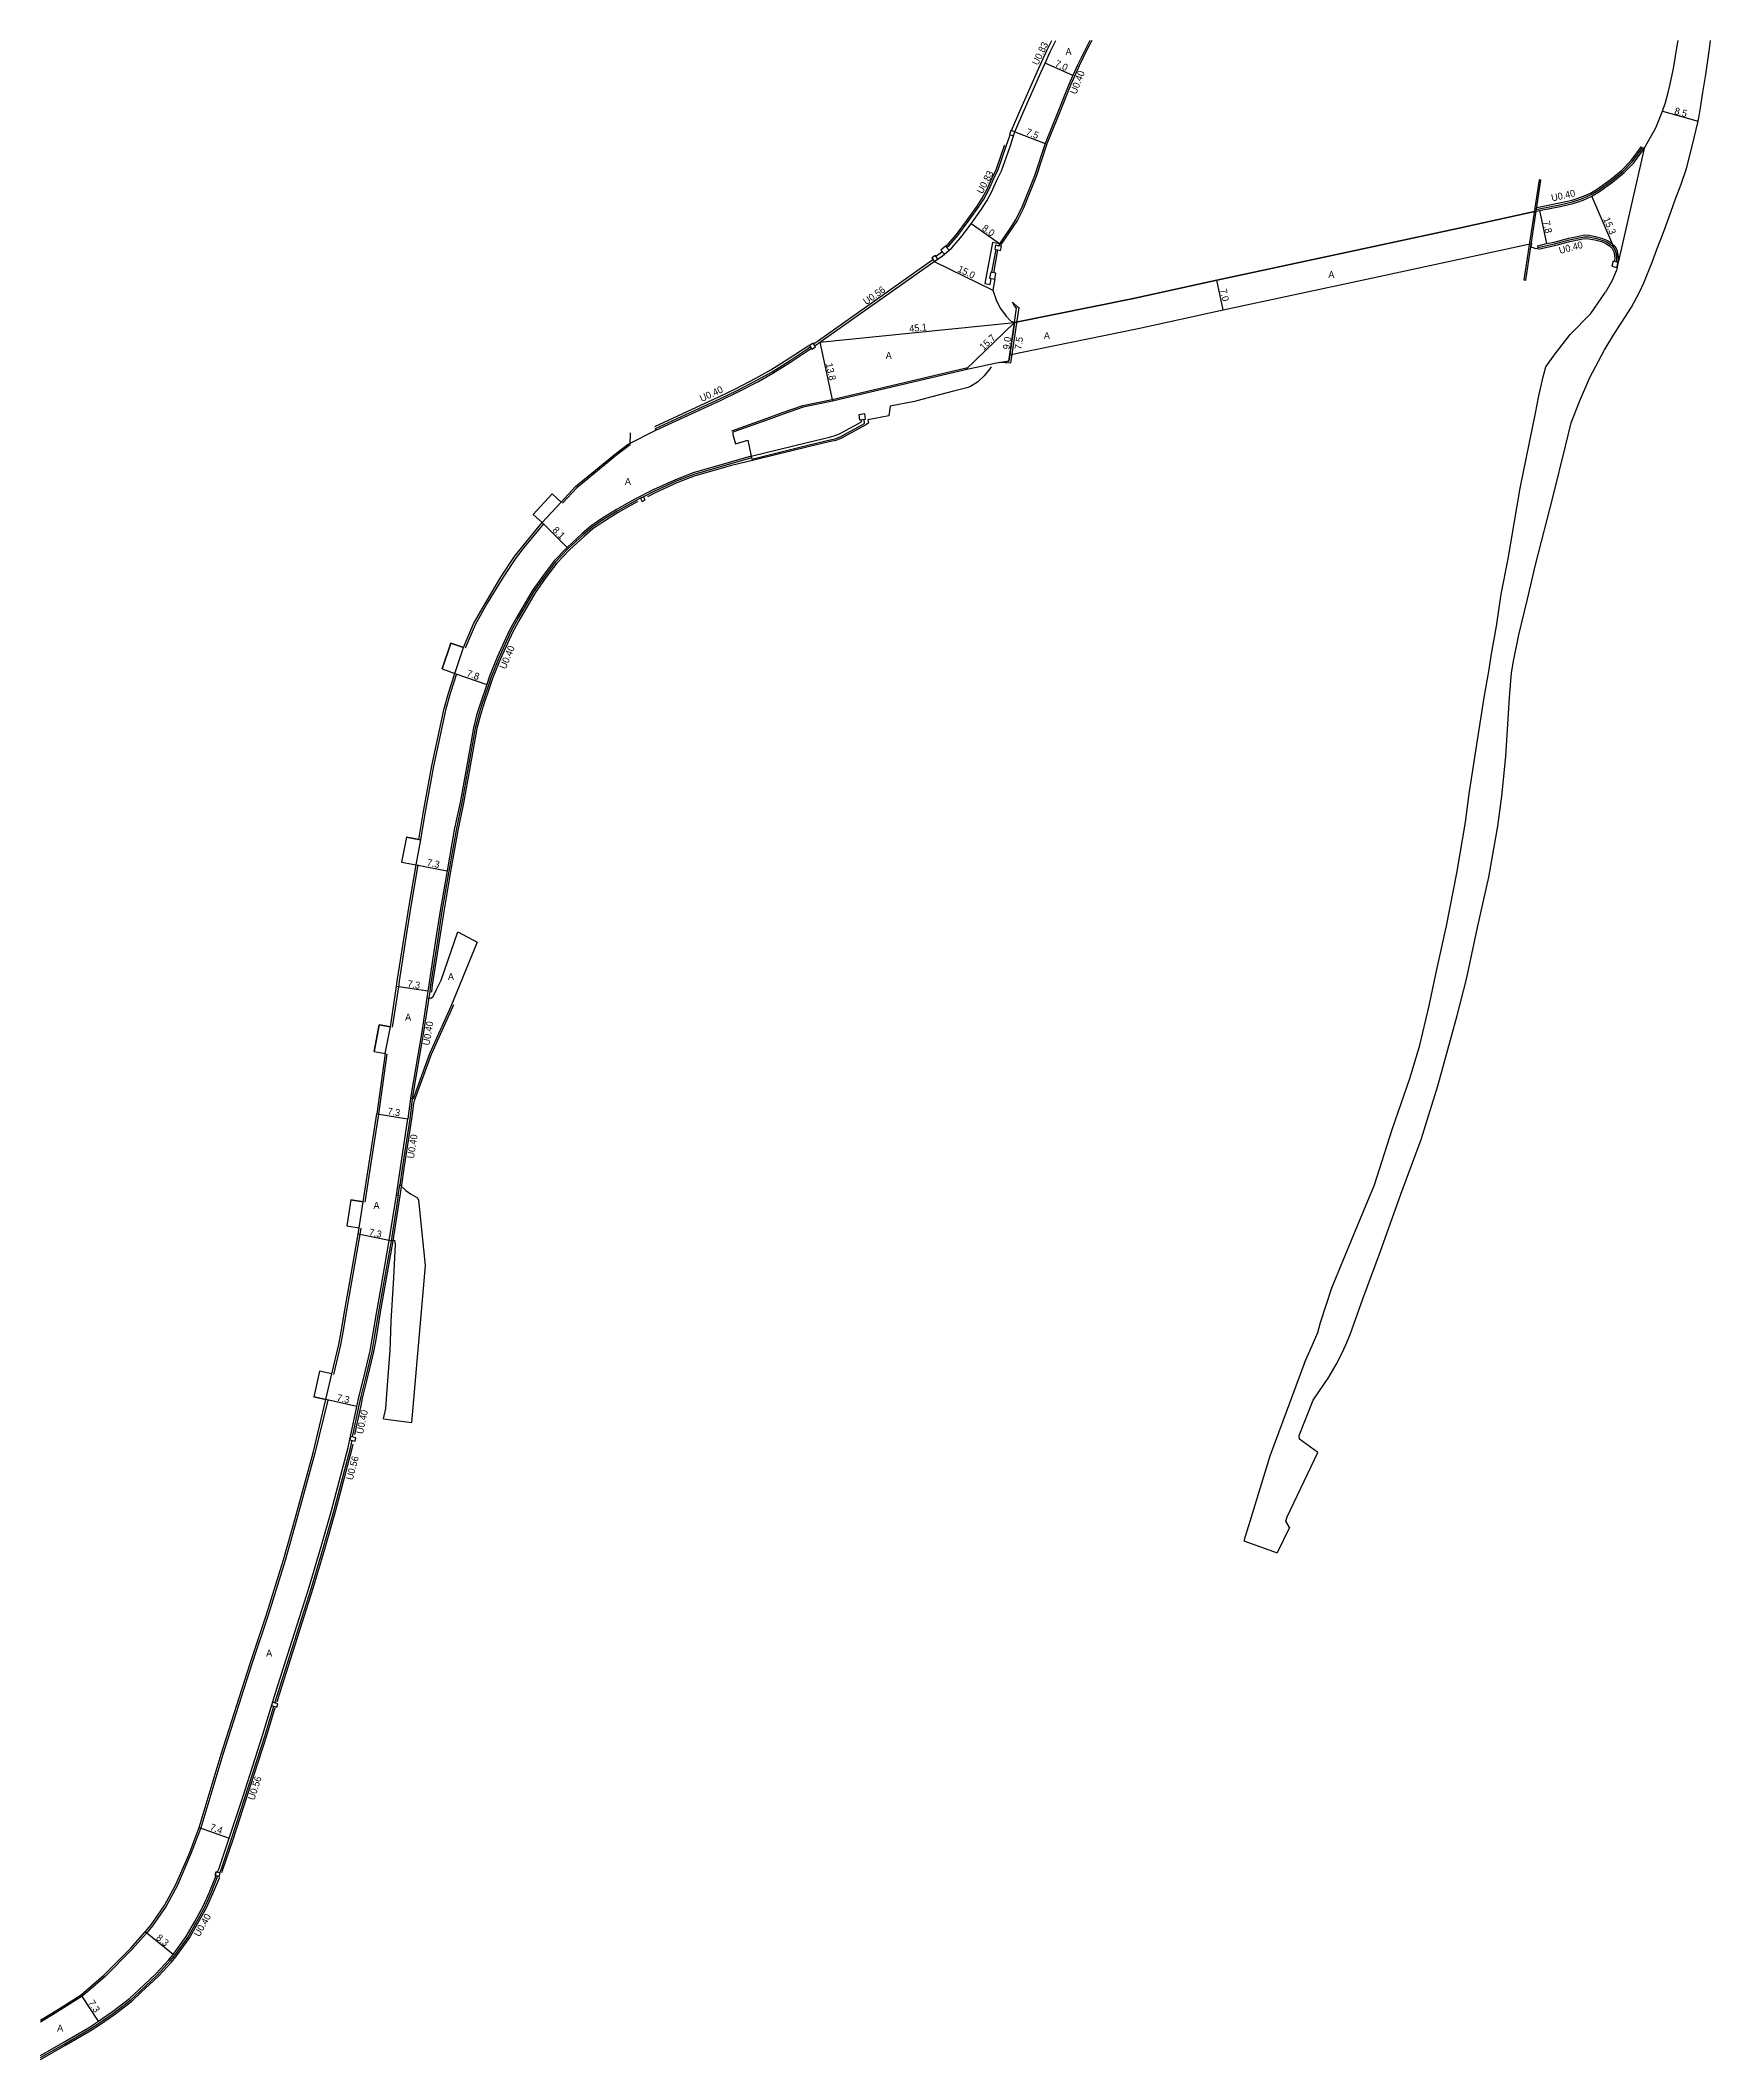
# Model space of a CAD drawing. Header units: metres. Extents: x -20000 to -16000, y -117000 to -114000.
# Drawn here: x -19200 to -18815, y -114465.6 to -114000 of the extents above; entities that cross this region are included whole.
import ezdxf

# ---------------------------------------------------------------- set-up
doc = ezdxf.new("R2010")
doc.units = ezdxf.units.M
doc.header["$LTSCALE"] = 2.5
for name, color, linetype in [('側溝・桝', 7, 'Continuous'), ('幅員', 7, 'Continuous'), ('歩道・分離帯・安全施設', 7, 'Continuous'), ('舗装', 7, 'Continuous'), ('道路', 7, 'Continuous')]:
    doc.layers.add(name, color=color, linetype=linetype)
doc.styles.get("Standard").update_dxf_attribs({"font": ''})
doc.styles.get('Standard').set_extended_font_data('@MS PGothic')

msp = doc.modelspace()

# ---------------------------------------------------------------- texts
at = {"layer": '側溝・桝'}
for s, rotation, p in [('U0.83', 64.1192, (-18970.05, -114005.88)), ('U0.40', 68.6343, (-18961.23, -114012.57)), ('U0.83', 61.7262, (-18982.85, -114035.51)), ('U0.40', 12.5796, (-18851.51, -114037.14)), ('U0.40', 14.7143, (-18849.7, -114049.24)), ('U0.56', 35.2433, (-19009.62, -114061.07)), ('U0.40', 24.8765, (-19047.54, -114083.4)), ('U0.40', 67.2977, (-19092.75, -114145.12)), ('U0.40', 80.2262, (-19110.34, -114231.83)), ('U0.40', 81.2208, (-19113.9, -114257.9)), ('U0.40', 77.8743, (-19125.66, -114321.43)), ('U0.56', 75.1836, (-19128.01, -114332.07)), ('U0.56', 72.1446, (-19150.69, -114405.89)), ('U0.40', 60.2388, (-19163.34, -114437.4))]:
    msp.add_text(s, height=1.6, rotation=rotation, dxfattribs=at).set_placement(p)
at = {"layer": '幅員'}
for s, rotation, p in [('7.0', 335.5206, (-18966.26, -114005.92)), ('8.5', 344.2984, (-18823.45, -114016.94)), ('7.5', 339.2797, (-18972.95, -114021.74)), ('8.0', 324.2755, (-18983.09, -114043.63)), ('7.8', 282.3088, (-18853.65, -114041.77)), ('15.3', 293.3422, (-18839.77, -114041.2)), ('15.0', 334.12, (-18988.7, -114053.26)), ('7.0', 282.1121, (-18928.11, -114057.44)), ('45.1', 5.7855, (-18999.62, -114067.27)), ('15.7', 43.8309, (-18982.57, -114071.57)), ('9.0', 81.7203, (-18976.61, -114071.35)), ('7.5', 81.7203, (-18973.86, -114071.38)), ('13.8', 282.2036, (-19018.99, -114074.57)), ('8.1', 315.2132, (-19082.08, -114113.07)), ('7.8', 340.7623, (-19101.89, -114146.58)), ('7.3', 348.9002, (-19111, -114190.28)), ('7.3', 351.2763, (-19115.47, -114218.25)), ('7.3', 351.0559, (-19120.07, -114247.64)), ('7.3', 348.522, (-19124.35, -114275.52)), ('7.3', 347.7752, (-19131.77, -114313.66)), ('7.4', 340.6955, (-19161.07, -114412.61)), ('8.3', 320.9727, (-19173.47, -114437.76)), ('7.3', 303.5168, (-19189.08, -114452.49))]:
    msp.add_text(s, height=1.6, rotation=rotation, dxfattribs=at).set_placement(p)
at = {"layer": '舗装'}
for p in [(-18963.68, -114003.39), (-18903.09, -114054.79), (-18968.68, -114068.88), (-19005.14, -114073.46), (-19065.27, -114102.48), (-19106.06, -114216.66), (-19115.92, -114226), (-19123.22, -114269.42), (-19147.96, -114372.64), (-19196.14, -114459.1)]:
    msp.add_text('A', height=1.6, dxfattribs=at).set_placement(p)

# ---------------------------------------------------------------- linework, layer by layer
at = {"layer": '側溝・桝'}
for points in [[(-18957.61, -114000), (-18958.75, -114002.17), (-18960.55, -114005.9), (-18961.64, -114008.29), (-18962.56, -114010.31), (-18965.06, -114016.69), (-18967.97, -114023.89), (-18970.47, -114031.35), (-18973.45, -114038.81), (-18974.75, -114041.46), (-18975.73, -114042.9), (-18978.56, -114047.1), (-18978.66, -114047.5)], [(-18976.15, -114020.83), (-18976.14, -114020.8), (-18974.18, -114016.31), (-18970.14, -114007.1), (-18969.13, -114004.88), (-18967.96, -114002.32), (-18966.84, -114000)], [(-18991.07, -114047.78), (-18990.46, -114047.24), (-18988.53, -114045.02), (-18986.09, -114041.77), (-18983.72, -114038.48), (-18982.55, -114036.61), (-18981.47, -114034.61), (-18980.23, -114031.88), (-18979.24, -114029.74), (-18977.33, -114024.4), (-18976.46, -114021.78)], [(-18855.1, -114038.98), (-18854.53, -114038.86), (-18849.72, -114037.88), (-18846.78, -114037.22), (-18844.49, -114036.46), (-18842.51, -114035.57), (-18840.83, -114034.54), (-18837.81, -114032.36), (-18835.16, -114030.19), (-18832.97, -114027.94), (-18830.62, -114024.66), (-18830.29, -114024.9)], [(-18854.74, -114047.74), (-18852.7, -114047.26), (-18850.97, -114046.91), (-18847.53, -114046.01), (-18845.27, -114045.52), (-18844.04, -114045.26), (-18843.03, -114045.32), (-18841.59, -114045.58), (-18840, -114046.04), (-18838.94, -114046.48), (-18838.03, -114047.04), (-18837.34, -114047.75), (-18836.9, -114048.64), (-18836.66, -114050.01), (-18836.69, -114051.09)], [(-19021.79, -114069.97), (-19020.64, -114069.16), (-18994.26, -114050.53), (-18994.25, -114050.52)], [(-18993.57, -114049.75), (-18992.58, -114049.1), (-18992.13, -114048.7)], [(-18979.33, -114048.27), (-18980.32, -114053.56)], [(-19058, -114089.85), (-19058.17, -114089.48), (-19043.24, -114082.56), (-19039.5, -114080.78), (-19034.81, -114078.35), (-19031.33, -114076.4), (-19027.31, -114073.86), (-19023.17, -114071.12), (-19022.53, -114070.67)], [(-19036.12, -114095.87), (-19035.96, -114096.53), (-19023.1, -114093.35), (-19017.95, -114092.11), (-19016.78, -114091.85), (-19015.48, -114091.35), (-19010.01, -114088.33), (-19010.08, -114087.34)], [(-19036.12, -114095.87), (-19023.26, -114092.69), (-19018.11, -114091.45), (-19016.98, -114091.2), (-19015.77, -114090.73), (-19010.72, -114087.95), (-19010.76, -114087.43)], [(-19036.03, -114096.26), (-19041.12, -114097.68), (-19049.4, -114100.12), (-19053.41, -114101.66), (-19058.59, -114104.01), (-19060.95, -114105.22)], [(-19061.66, -114105.58), (-19062.78, -114106.16), (-19067.02, -114108.52), (-19070.59, -114110.73), (-19072.85, -114112.34), (-19074.86, -114113.99), (-19078.3, -114117.17), (-19081.26, -114120.27), (-19083.78, -114123.62), (-19086.31, -114127.15), (-19089.85, -114133.22), (-19091.47, -114136.17), (-19094.3, -114142.41), (-19096.11, -114146.73), (-19096.71, -114148.64), (-19098.33, -114153.38), (-19099.04, -114155.7), (-19099.75, -114158.58), (-19101.38, -114167.69), (-19102.86, -114175.79), (-19104.19, -114182.11), (-19105.83, -114191.53), (-19107.5, -114201.25), (-19108.49, -114207.53), (-19110.07, -114217.82), (-19110.25, -114219.29), (-19110.48, -114220.78)], [(-19110.48, -114220.78), (-19111.67, -114228.63), (-19114.08, -114242.59), (-19114.27, -114244.04), (-19114.86, -114248.7), (-19116.6, -114260), (-19117.17, -114263.84)], [(-19110.88, -114220.73), (-19112.07, -114228.57), (-19114.47, -114242.53), (-19114.67, -114243.97)], [(-19119.56, -114276.74), (-19117.94, -114266.27)], [(-19117.54, -114266.33), (-19119.16, -114276.81)], [(-19119.16, -114276.81), (-19121.04, -114287.55), (-19122.12, -114293.62), (-19123.02, -114299.08), (-19123.6, -114302.27), (-19125.13, -114308.7), (-19126.12, -114312.65), (-19126.63, -114315.03), (-19128.13, -114321.99)], [(-19145.94, -114383.32), (-19145.29, -114381.19), (-19137.48, -114356.78), (-19134.7, -114347.45), (-19132.36, -114339.09), (-19128.52, -114324.58), (-19128.14, -114322.81)], [(-19158.65, -114422.52), (-19158.28, -114421.6), (-19155.92, -114414.67), (-19152.84, -114405.2), (-19148.26, -114390.97), (-19146.17, -114384.08)], [(-19200, -114465.12), (-19194.54, -114462), (-19188.73, -114458.62), (-19186.35, -114457.06), (-19183.15, -114454.85), (-19179.16, -114451.79), (-19177.08, -114449.84), (-19173.07, -114446.07), (-19170.06, -114442.83), (-19169.09, -114441.62), (-19166.04, -114437.41), (-19164.05, -114433.92), (-19162.09, -114430.4), (-19160.63, -114427.09), (-19159.1, -114423.22)]]:
    msp.add_lwpolyline(points, dxfattribs=at)
at = {"layer": '側溝・桝', "flags": 128}
for points in [[(-18976.62, -114021.73), (-18975.67, -114022.04), (-18975.36, -114021.09), (-18976.31, -114020.78)], [(-18992.44, -114048.35), (-18991.58, -114049.33), (-18990.53, -114048.4), (-18991.38, -114047.42)], [(-18980.01, -114048.11), (-18978.65, -114048.43), (-18978.44, -114047.55), (-18979.8, -114047.23)], [(-18994.5, -114050.15), (-18993.95, -114050.99), (-18993.11, -114050.44), (-18993.66, -114049.61)], [(-18836.56, -114052.35), (-18836.29, -114051.18), (-18837.46, -114050.91), (-18837.73, -114052.08)], [(-18981.17, -114054.82), (-18979.99, -114055.06), (-18979.71, -114053.69), (-18980.89, -114053.45)], [(-19022.18, -114071.21), (-19021.34, -114070.67), (-19021.88, -114069.83), (-19022.72, -114070.37)], [(-19011.17, -114087.49), (-19009.78, -114087.3), (-19009.94, -114086.11), (-19011.33, -114086.3)], [(-19061.3, -114106.29), (-19060.58, -114105.93), (-19060.95, -114105.22), (-19061.66, -114105.58)], [(-19128.69, -114322.69), (-19127.41, -114322.96), (-19127.25, -114322.18), (-19128.52, -114321.91)], [(-19146.7, -114383.92), (-19145.46, -114384.3), (-19145.23, -114383.53), (-19146.47, -114383.15)], [(-19159.72, -114423.03), (-19158.77, -114423.33), (-19158.53, -114422.56), (-19159.49, -114422.27)]]:
    msp.add_lwpolyline(points, close=True, dxfattribs=at)
at = {"layer": '幅員', "flags": 128}
for points in [[(-18962.01, -114008.13), (-18968.38, -114005.23)], [(-18975.36, -114021.09), (-18968.34, -114023.75)], [(-18836.26, -114049.98), (-18842.32, -114035.93)], [(-18978.93, -114046.93), (-18985.42, -114042.26)], [(-18854.45, -114039.25), (-18852.79, -114046.87)], [(-18993.95, -114050.99), (-18980.41, -114057.56)], [(-18927.36, -114062.16), (-18928.82, -114055.32)], [(-18975.45, -114065.08), (-18986.77, -114075.95)], [(-18976.74, -114073.98), (-18975.45, -114065.08)], [(-18975.45, -114065.08), (-18976.53, -114072.5)], [(-19020.32, -114069.62), (-19017.39, -114083.16)], [(-19084.33, -114111.18), (-19078.58, -114116.89)], [(-19104.46, -114145.95), (-19097.09, -114148.52)], [(-19113.39, -114190.06), (-19106.22, -114191.47)], [(-19110.65, -114219.24), (-19117.87, -114218.13)], [(-19122.47, -114247.52), (-19115.26, -114248.65)], [(-19119.56, -114276.74), (-19126.76, -114275.28)], [(-19127.02, -114314.95), (-19134.16, -114313.4)], [(-19163.43, -114412.04), (-19156.45, -114414.49)], [(-19169.4, -114441.38), (-19175.85, -114436.15)], [(-19186.57, -114456.73), (-19190.6, -114450.64)]]:
    msp.add_lwpolyline(points, dxfattribs=at)
at = {"layer": '幅員'}
for points in [[(-18826.03, -114016.32), (-18817.85, -114018.62)], [(-19020.32, -114069.62), (-18975.45, -114065.08)]]:
    msp.add_lwpolyline(points, dxfattribs=at)
at = {"layer": '歩道・分離帯・安全施設'}
for points in [[(-18991.34, -114047.48), (-18990.74, -114046.95), (-18988.84, -114044.76), (-18986.41, -114041.53), (-18984.05, -114038.25), (-18982.89, -114036.4), (-18981.83, -114034.43), (-18980.59, -114031.71), (-18979.61, -114029.59), (-18977.71, -114024.27), (-18977.66, -114024.13)], [(-18855.04, -114038.56), (-18854.61, -114038.47), (-18849.81, -114037.49), (-18846.89, -114036.83), (-18844.63, -114036.08), (-18842.69, -114035.22), (-18841.05, -114034.21), (-18838.05, -114032.04), (-18835.43, -114029.9), (-18833.28, -114027.68), (-18830.94, -114024.43)], [(-18978.93, -114046.93), (-18980.5, -114046.59), (-18982.27, -114056.03), (-18981.08, -114056.27), (-18980.83, -114054.89)], [(-18854.65, -114048.13), (-18852.62, -114047.66), (-18850.88, -114047.3), (-18847.43, -114046.4), (-18845.18, -114045.91), (-18844.01, -114045.66), (-18843.07, -114045.72), (-18841.68, -114045.97), (-18840.13, -114046.41), (-18839.12, -114046.84), (-18838.28, -114047.36), (-18837.67, -114047.99), (-18837.29, -114048.77), (-18837.06, -114050.04), (-18837.09, -114051)], [(-19058.36, -114089.02), (-19043.45, -114082.11), (-19039.73, -114080.33), (-19035.04, -114077.9), (-19031.58, -114075.97), (-19027.59, -114073.44), (-19023.45, -114070.71), (-19022.81, -114070.26)], [(-18980.8, -114075.24), (-18981.11, -114075.71), (-18982.46, -114077.38), (-18983.94, -114078.8), (-18985.74, -114079.87), (-18986.4, -114080.12), (-18989.19, -114080.81), (-18994.82, -114082.24), (-18998.46, -114083.23), (-19004.13, -114084.33), (-19004.43, -114086.54), (-19009.27, -114087.48), (-19009.13, -114088.19), (-19009.59, -114088.56), (-19015.31, -114091.71), (-19016.66, -114092.24), (-19017.86, -114092.5), (-19023, -114093.73), (-19034.91, -114096.62), (-19041.01, -114098.06), (-19049.27, -114100.5), (-19053.26, -114102.02), (-19058.41, -114104.37), (-19060.08, -114105.22)], [(-19040.62, -114089.99), (-19032.47, -114087.09), (-19028.91, -114085.83), (-19024.24, -114084.16), (-19017.47, -114082.77), (-19009.32, -114080.86), (-18986.86, -114075.56), (-18986.22, -114075.42)], [(-19064.02, -114090.46), (-19064.15, -114093.36), (-19064.26, -114093.42), (-19067.21, -114095.62), (-19076.36, -114103.19), (-19079.64, -114106.74)], [(-19062.3, -114106.36), (-19062.6, -114106.51), (-19066.82, -114108.86), (-19070.37, -114111.07), (-19072.61, -114112.66), (-19074.6, -114114.29), (-19078.02, -114117.46), (-19080.95, -114120.53), (-19083.46, -114123.85), (-19085.97, -114127.37), (-19089.5, -114133.42), (-19091.11, -114136.35), (-19093.93, -114142.57), (-19095.73, -114146.87), (-19096.33, -114148.77), (-19097.95, -114153.51), (-19098.65, -114155.81), (-19099.36, -114158.66), (-19100.99, -114167.76), (-19102.47, -114175.86), (-19103.8, -114182.19), (-19105.43, -114191.6), (-19107.1, -114201.32), (-19108.1, -114207.59), (-19109.68, -114217.87), (-19109.86, -114219.35), (-19109.88, -114219.48)], [(-19084.02, -114111.44), (-19088.47, -114116.85), (-19090.35, -114119.21), (-19093.5, -114124.01), (-19096.99, -114129.8), (-19099.76, -114134.72), (-19102.06, -114140.11), (-19102.06, -114140.12)], [(-19104.08, -114146.07), (-19105.54, -114150.59), (-19106.54, -114154.15), (-19108.53, -114163.42), (-19109.41, -114167.38), (-19111.28, -114177.89), (-19112.37, -114184.29)], [(-19112.99, -114190.13), (-19114.7, -114200.06), (-19115.71, -114206.41), (-19117.32, -114216.93), (-19117.4, -114217.8), (-19118.89, -114227.52)], [(-19104.77, -114222.34), (-19105, -114222.92), (-19109.95, -114233.84), (-19113.83, -114244.52), (-19114, -114245.12), (-19114.46, -114248.75), (-19116.21, -114260.06), (-19116.78, -114263.9), (-19117.15, -114266.39), (-19118.75, -114276.78), (-19120.65, -114287.62), (-19121.72, -114293.68), (-19122.63, -114299.15), (-19123.21, -114302.35), (-19124.74, -114308.79), (-19125.73, -114312.74), (-19126.24, -114315.11), (-19127.59, -114321.41)], [(-19120.1, -114233.69), (-19122.07, -114247.58), (-19123.82, -114258.91), (-19125.21, -114267.87)], [(-19126.14, -114273.87), (-19126.37, -114275.35), (-19128.28, -114286.28), (-19129.36, -114292.38), (-19130.26, -114297.83), (-19130.8, -114300.76), (-19132.46, -114307.59)], [(-19133.77, -114313.5), (-19136.74, -114325.74), (-19140.85, -114340.9), (-19143.57, -114350.46), (-19147.51, -114363.08), (-19151.28, -114374.36), (-19157.91, -114395.24), (-19163.05, -114412.17), (-19165.37, -114418.32), (-19168.41, -114425.39), (-19171.04, -114430.23), (-19174.12, -114434.72), (-19175.55, -114436.41), (-19178.87, -114440.14), (-19185.06, -114446.4), (-19189.08, -114449.88), (-19190.36, -114450.96), (-19196.2, -114454.66), (-19200, -114456.92)], [(-19145.45, -114383.1), (-19144.91, -114381.31), (-19137.09, -114356.89), (-19134.32, -114347.56), (-19131.97, -114339.2), (-19128.13, -114324.68), (-19127.91, -114323.66)], [(-19158.17, -114422.4), (-19157.91, -114421.74), (-19155.54, -114414.79), (-19152.46, -114405.32), (-19147.88, -114391.09), (-19145.85, -114384.41)], [(-19200, -114465.58), (-19194.34, -114462.34), (-19188.52, -114458.96), (-19186.12, -114457.39), (-19182.91, -114455.17), (-19178.9, -114452.1), (-19176.81, -114450.13), (-19172.78, -114446.36), (-19169.76, -114443.09), (-19168.77, -114441.86), (-19165.71, -114437.62), (-19163.7, -114434.11), (-19161.73, -114430.57), (-19160.26, -114427.25), (-19158.61, -114423.5)]]:
    msp.add_lwpolyline(points, dxfattribs=at)
at = {"layer": '道路'}
for points in [[(-19022.31, -114071.01), (-19022.18, -114071.21), (-19021.34, -114070.67), (-19021.49, -114070.44), (-19020.32, -114069.62), (-18993.95, -114050.99), (-18993.16, -114050.48), (-18992.08, -114049.76), (-18989.87, -114047.82), (-18987.89, -114045.54), (-18985.42, -114042.26), (-18983.03, -114038.94), (-18981.83, -114037.02), (-18980.73, -114034.98), (-18979.48, -114032.23), (-18978.47, -114030.05), (-18976.55, -114024.67), (-18975.36, -114021.09), (-18973.42, -114016.64), (-18969.38, -114007.44), (-18968.38, -114005.23), (-18967.21, -114002.67), (-18965.92, -114000)], [(-18958.06, -114000), (-18959.1, -114001.99), (-18960.91, -114005.73), (-18962.01, -114008.13), (-18962.93, -114010.16), (-18965.43, -114016.54), (-18968.34, -114023.75), (-18968.34, -114023.75), (-18970.84, -114031.21), (-18973.81, -114038.65), (-18975.1, -114041.26), (-18976.06, -114042.68), (-18978.93, -114046.93), (-18979.05, -114047.41)], [(-18837.15, -114067.6), (-18833.2, -114061.48), (-18831.35, -114058.05), (-18830.37, -114055.93), (-18828.43, -114051.11), (-18827.32, -114048.01), (-18825.73, -114044.07), (-18824.04, -114039.34), (-18823.04, -114036.5), (-18821.77, -114033.19), (-18820.5, -114029.56), (-18819.23, -114024.41), (-18817.85, -114018.62), (-18817.7, -114017.89), (-18817.33, -114015.57), (-18816.74, -114012.05), (-18816.1, -114007.9), (-18815.25, -114001.95), (-18814.97, -114000)], [(-18830.29, -114024.9), (-18827.63, -114020.17), (-18826.03, -114016.32), (-18825.4, -114014.29), (-18824.87, -114012.35), (-18824.32, -114010.12), (-18823.5, -114006.5), (-18822.58, -114000.83), (-18822.46, -114000)], [(-18855.18, -114039.4), (-18854.45, -114039.25), (-18849.64, -114038.27), (-18846.68, -114037.61), (-18844.34, -114036.83), (-18842.32, -114035.93), (-18840.6, -114034.87), (-18837.57, -114032.68), (-18834.88, -114030.49), (-18832.66, -114028.2), (-18830.29, -114024.9)], [(-18830.29, -114024.9), (-18836.29, -114051.18)], [(-18855.18, -114039.4), (-18873.33, -114043.35), (-18895.81, -114048.24), (-18928.82, -114055.32), (-18948.41, -114059.57), (-18975.45, -114065.08), (-18976.53, -114072.5), (-18974.05, -114071.93), (-18946.97, -114066.42), (-18927.36, -114062.16), (-18894.33, -114055.08), (-18871.84, -114050.19), (-18856.29, -114046.81)], [(-18975.45, -114065.08), (-18948.41, -114059.57), (-18928.82, -114055.32), (-18895.81, -114048.24), (-18873.33, -114043.35), (-18855.18, -114039.4)], [(-18979.05, -114047.41), (-18979.8, -114047.23), (-18980.01, -114048.11), (-18979.72, -114048.18), (-18980.72, -114053.48)], [(-18976.53, -114072.5), (-18974.05, -114071.93), (-18946.97, -114066.42), (-18927.36, -114062.16), (-18894.33, -114055.08), (-18871.84, -114050.19), (-18856.29, -114046.81)], [(-18856.29, -114046.81), (-18856.41, -114047.6), (-18855.26, -114047.98), (-18854.71, -114047.91), (-18854.8, -114047.34), (-18852.79, -114046.87), (-18851.06, -114046.52), (-18847.62, -114045.62), (-18845.35, -114045.13), (-18844.07, -114044.86), (-18842.98, -114044.92), (-18841.49, -114045.19), (-18839.87, -114045.66), (-18838.76, -114046.13), (-18837.78, -114046.73), (-18837.01, -114047.52), (-18836.52, -114048.51), (-18836.26, -114049.98), (-18836.29, -114051.18)], [(-18836.54, -114052.35), (-18836.67, -114053), (-18837.64, -114055.35), (-18839.18, -114058.05)], [(-18836.29, -114051.18), (-18836.42, -114051.74), (-18836.54, -114052.35)], [(-18980.72, -114053.48), (-18980.89, -114053.45), (-18981.17, -114054.82), (-18979.99, -114055.06), (-18980.41, -114057.56), (-18979.6, -114060.02), (-18978.7, -114061.79), (-18977.38, -114063.57), (-18976.38, -114064.63), (-18975.45, -114065.08)], [(-18875.86, -114204.18), (-18873.48, -114192.01), (-18871.49, -114180.29), (-18870.63, -114173.71), (-18869.24, -114164.79), (-18867.17, -114151.51), (-18866.04, -114145.08), (-18865.52, -114141.92), (-18864.32, -114135.04), (-18863.23, -114127.68), (-18861.67, -114119.53), (-18858.91, -114103.21), (-18855.3, -114085.94), (-18854.6, -114081.99), (-18853.55, -114077.54), (-18852.99, -114075.29), (-18850.83, -114072.31), (-18847.31, -114067.85), (-18842.62, -114062.94), (-18839.18, -114058.05)], [(-19079.94, -114106.47), (-19076.63, -114102.9), (-19067.46, -114095.3), (-19064.47, -114093.07), (-19058.09, -114089.88), (-19043.07, -114082.92), (-19039.33, -114081.14), (-19034.62, -114078.7), (-19031.12, -114076.75), (-19027.1, -114074.19), (-19022.95, -114071.45), (-19022.31, -114071.01)], [(-18868.73, -114204.51), (-18866.08, -114192.91), (-18864, -114181.21), (-18863.12, -114174.24), (-18862.21, -114165.1), (-18861.37, -114151.49), (-18860.88, -114145.8), (-18860.43, -114143.16), (-18859.19, -114137.1), (-18857.27, -114129.17), (-18855.32, -114120.95), (-18851.3, -114105.08), (-18848.46, -114093.6), (-18847.09, -114088.15), (-18845.19, -114083.26), (-18842.8, -114077.73), (-18839.44, -114071.34), (-18837.15, -114067.6)], [(-18976.53, -114072.5), (-18976.74, -114073.98), (-18979.59, -114074.4), (-18986.77, -114075.95), (-19009.23, -114081.25), (-19017.39, -114083.16), (-19024.13, -114084.55), (-19028.78, -114086.2), (-19032.34, -114087.47), (-19040.41, -114090.34), (-19040.34, -114090.85), (-19039.77, -114093.02), (-19036.91, -114092.19), (-19036.12, -114095.87), (-19041.23, -114097.29), (-19049.53, -114099.74), (-19053.57, -114101.29), (-19058.76, -114103.65), (-19062.97, -114105.8), (-19067.23, -114108.18), (-19070.81, -114110.4), (-19073.1, -114112.02), (-19075.13, -114113.69), (-19078.58, -114116.89), (-19081.56, -114120.01), (-19084.1, -114123.38), (-19086.64, -114126.93), (-19090.2, -114133.02), (-19091.82, -114135.99), (-19094.67, -114142.25), (-19096.48, -114146.59), (-19097.09, -114148.52), (-19098.71, -114153.26), (-19099.43, -114155.6), (-19100.14, -114158.5), (-19101.78, -114167.62), (-19103.25, -114175.71), (-19104.58, -114182.04), (-19106.22, -114191.47), (-19107.89, -114201.19), (-19108.89, -114207.47), (-19110.47, -114217.76), (-19110.65, -114219.24), (-19110.88, -114220.73)], [(-19079.94, -114106.47), (-19082, -114104.57), (-19086.37, -114109.3), (-19084.33, -114111.18), (-19079.94, -114106.47)], [(-19079.94, -114106.47), (-19082, -114104.57)], [(-19102.44, -114139.99), (-19102.44, -114139.97), (-19100.12, -114134.55), (-19097.34, -114129.6), (-19093.84, -114123.8), (-19090.68, -114118.97), (-19088.78, -114116.59), (-19084.33, -114111.18)], [(-19102.44, -114139.99), (-19105.35, -114138.99), (-19107.41, -114144.93), (-19104.46, -114145.95), (-19102.44, -114139.99)], [(-19105.35, -114138.99), (-19102.44, -114139.99)], [(-19105.35, -114138.99), (-19102.44, -114139.99)], [(-19107.41, -114144.93), (-19104.46, -114145.95)], [(-19107.41, -114144.93), (-19104.46, -114145.95)], [(-19112.77, -114184.23), (-19111.67, -114177.83), (-19109.8, -114167.3), (-19108.92, -114163.33), (-19106.93, -114154.06), (-19105.92, -114150.48), (-19104.46, -114145.95)], [(-19112.31, -114184.31), (-19112.77, -114184.23), (-19115.64, -114183.71), (-19116.72, -114189.47), (-19113.39, -114190.06), (-19112.31, -114184.31), (-19112.77, -114184.23)], [(-19115.64, -114183.71), (-19112.31, -114184.31)], [(-19115.64, -114183.71), (-19112.77, -114184.23)], [(-19119.29, -114227.46), (-19117.87, -114218.13), (-19117.72, -114216.88), (-19116.1, -114206.35), (-19115.1, -114200), (-19113.39, -114190.06)], [(-19116.72, -114189.47), (-19113.39, -114190.06)], [(-19116.72, -114189.47), (-19113.39, -114190.06)], [(-19110.88, -114220.73), (-19110, -114220.83), (-19109.49, -114220.43), (-19108.65, -114218.87), (-19107.63, -114216.72), (-19103.77, -114205.54)], [(-18908.62, -114304.95), (-18906.78, -114300.74), (-18905.55, -114297.9), (-18904.93, -114295.65), (-18902.31, -114287.62), (-18897.22, -114275.36), (-18892.49, -114263.87), (-18888.4, -114251.12), (-18884.23, -114239.16), (-18881.97, -114231.69), (-18879.93, -114222.91), (-18878.06, -114214.2), (-18875.86, -114204.18)], [(-18906.58, -114313.56), (-18902.99, -114308.25), (-18901.31, -114305.34), (-18900.02, -114302.77), (-18899.06, -114300.8), (-18898.1, -114298.4), (-18895.12, -114290.2), (-18891.11, -114279.41), (-18886.36, -114266.03), (-18881.68, -114253.43), (-18877.82, -114241.02), (-18875.74, -114233.55), (-18873.38, -114224.82), (-18871.25, -114216.43), (-18868.73, -114204.51)], [(-19099.29, -114207.94), (-19105.37, -114222.76), (-19110.32, -114233.69), (-19114.09, -114244.07), (-19114.61, -114243.98)], [(-19121.88, -114226.98), (-19119.29, -114227.46)], [(-19121.88, -114226.98), (-19119.29, -114227.46)], [(-19123.09, -114233.15), (-19120.49, -114233.63)], [(-19123.09, -114233.15), (-19120.49, -114233.63)], [(-19125.6, -114267.81), (-19124.22, -114258.85), (-19122.47, -114247.52)], [(-19114.67, -114243.97), (-19115.26, -114248.65)], [(-19114.61, -114243.98), (-19114.67, -114243.97)], [(-19117.94, -114266.27), (-19117, -114259.94), (-19115.26, -114248.65)], [(-19117.94, -114266.27), (-19117.54, -114266.33), (-19117.17, -114263.84), (-19115.79, -114265.22), (-19114.71, -114265.94), (-19113.06, -114266.87), (-19112.85, -114267.44), (-19111.33, -114282.49), (-19114.45, -114318.7)], [(-19128.41, -114267.36), (-19125.6, -114267.81)], [(-19128.41, -114267.36), (-19125.6, -114267.81)], [(-19132.85, -114307.49), (-19131.19, -114300.68), (-19130.66, -114297.76), (-19129.76, -114292.31), (-19128.68, -114286.21), (-19126.76, -114275.28), (-19126.53, -114273.81)], [(-19129.38, -114273.35), (-19126.53, -114273.81)], [(-19129.38, -114273.35), (-19126.53, -114273.81)], [(-19159.19, -114422.36), (-19158.81, -114421.41), (-19156.45, -114414.49), (-19153.37, -114405.03), (-19148.79, -114390.81), (-19145.83, -114381.03), (-19138.01, -114356.61), (-19135.24, -114347.3), (-19132.9, -114338.94), (-19129.06, -114324.45), (-19127.02, -114314.95), (-19126.51, -114312.56), (-19125.52, -114308.6), (-19123.99, -114302.19), (-19123.41, -114299.01), (-19122.51, -114293.55), (-19121.44, -114287.49), (-19119.56, -114276.74)], [(-19120.91, -114317.82), (-19120.38, -114315.42), (-19120.09, -114311.08), (-19119.38, -114302), (-19119.28, -114300.03), (-19119.13, -114295.31), (-19118.51, -114285.33), (-19118.14, -114277.55), (-19118.3, -114276.74), (-19119.16, -114276.81), (-19119.56, -114276.74)], [(-19132.85, -114307.49), (-19135.65, -114306.87)], [(-19132.85, -114307.49), (-19135.65, -114306.87)], [(-18908.62, -114304.95), (-18916.6, -114326.45), (-18921.19, -114341.47), (-18922.59, -114345.95), (-18914.88, -114348.72)], [(-19200, -114456.46), (-19196.41, -114454.31), (-19190.6, -114450.64), (-19189.34, -114449.57), (-19185.34, -114446.11), (-19179.16, -114439.86), (-19175.85, -114436.15), (-19174.44, -114434.47), (-19171.38, -114430.02), (-19168.77, -114425.22), (-19165.74, -114418.17), (-19163.43, -114412.04), (-19158.29, -114395.12), (-19151.66, -114374.23), (-19147.89, -114362.96), (-19143.95, -114350.35), (-19141.24, -114340.79), (-19137.13, -114325.64), (-19134.16, -114313.4)], [(-18912.01, -114342.88), (-18912.9, -114341.45), (-18912.56, -114340.45), (-18905.51, -114325.62), (-18909.72, -114322.51), (-18909.79, -114321.65), (-18906.58, -114313.56)], [(-18912.01, -114342.88), (-18914.88, -114348.72)], [(-19200, -114464.66), (-19194.74, -114461.65), (-19188.94, -114458.28), (-19186.57, -114456.73), (-19183.38, -114454.52), (-19179.42, -114451.48), (-19177.35, -114449.55), (-19173.35, -114445.79), (-19170.36, -114442.57), (-19169.4, -114441.38), (-19166.38, -114437.19), (-19164.39, -114433.72), (-19162.45, -114430.22), (-19161, -114426.94), (-19159.48, -114423.11), (-19159.72, -114423.03), (-19159.49, -114422.27), (-19159.19, -114422.36)]]:
    msp.add_lwpolyline(points, dxfattribs=at)
for points in [[(-18857.57, -114055.28), (-18854.09, -114032.25), (-18854.53, -114032.18), (-18858.02, -114055.21)], [(-18976.53, -114072.5), (-18975.45, -114065.08), (-18974.96, -114061.74), (-18975.41, -114061.24), (-18975.91, -114060.33), (-18974.66, -114061.52), (-18974.47, -114061.6), (-18976.34, -114074.46), (-18978.93, -114074.3), (-18976.74, -114073.98)], [(-19120.49, -114233.63), (-19119.29, -114227.46), (-19121.88, -114226.98), (-19123.09, -114233.15)], [(-19126.53, -114273.81), (-19125.6, -114267.81), (-19128.41, -114267.36), (-19129.38, -114273.35)], [(-19134.16, -114313.4), (-19132.85, -114307.49), (-19135.65, -114306.87), (-19136.96, -114312.78)]]:
    msp.add_lwpolyline(points, close=True, dxfattribs=at)
at = {"layer": '道路', "flags": 128}
for points in [[(-19086.37, -114109.3), (-19082, -114104.57)], [(-19079.94, -114106.47), (-19082, -114104.57)], [(-19084.33, -114111.18), (-19086.37, -114109.3)], [(-19084.33, -114111.18), (-19086.37, -114109.3)], [(-19107.41, -114144.93), (-19105.35, -114138.99)], [(-19115.64, -114183.71), (-19116.72, -114189.47)], [(-19103.77, -114205.54), (-19099.29, -114207.94)], [(-19123.09, -114233.15), (-19121.88, -114226.98)], [(-19120.49, -114233.63), (-19122.47, -114247.52)], [(-19128.41, -114267.36), (-19129.38, -114273.35)], [(-19135.65, -114306.87), (-19136.96, -114312.78)], [(-19134.16, -114313.4), (-19136.96, -114312.78)], [(-19134.16, -114313.4), (-19136.96, -114312.78)], [(-19120.91, -114317.82), (-19114.45, -114318.7)]]:
    msp.add_lwpolyline(points, dxfattribs=at)

msp.set_redraw_order([(e.dxf.handle, doc.entitydb.next_handle()) for e in msp.query("TEXT MTEXT ATTDEF DIMENSION ARC_DIMENSION")])  # texts and dimensions are drawn at this point

doc.saveas('drawing.dxf')
